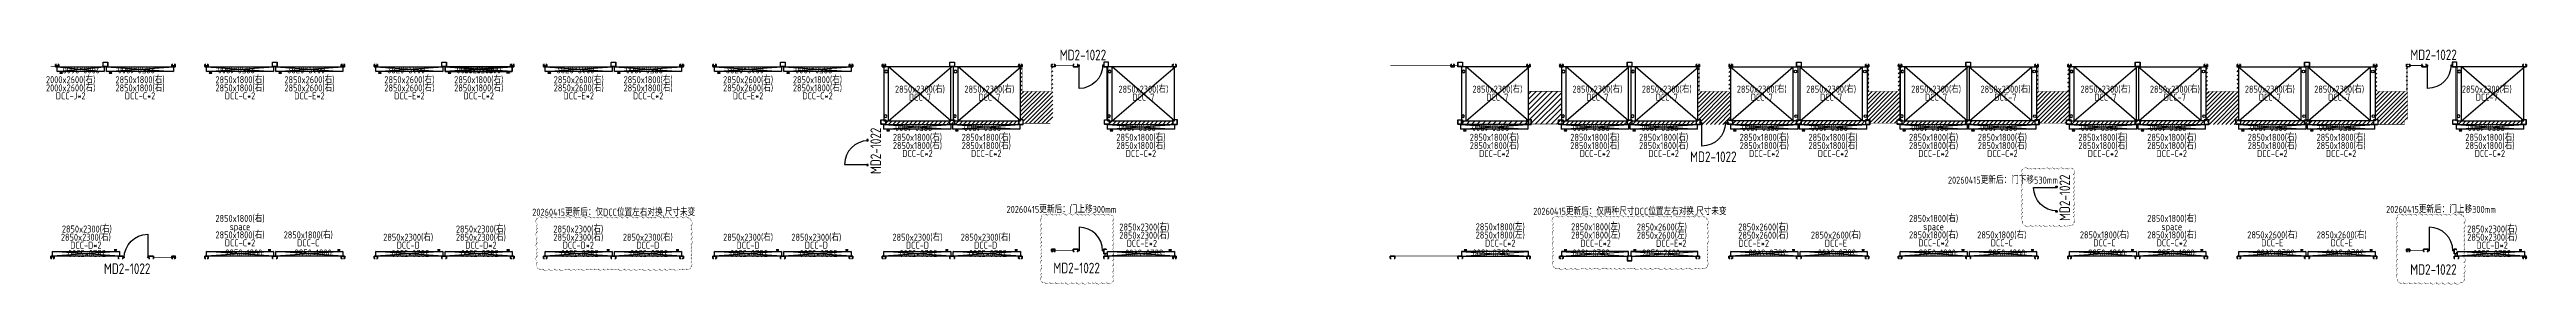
# Model space of a CAD drawing. Header units: millimetres. Extents: x -198529 to 244266, y -64 to 158464.
# Drawn here: x 73227 to 178530, y 41569 to 51556 of the extents above; entities that cross this region are included whole.
import ezdxf
from ezdxf.enums import TextEntityAlignment as Align

# ---------------------------------------------------------------- set-up
doc = ezdxf.new("R2010")
doc.units = ezdxf.units.MM
for name, color, linetype in [('0-DCC', 30, 'Continuous'), ('0-DCC-Divider', 90, 'Continuous'), ('0-DCC-Divider-H', 90, 'Continuous'), ('20260415-修改', 10, 'Continuous'), ('DCC-Size', 4, 'Continuous'), ('K-CEIL-DCC-RACK', 10, 'Continuous'), ('K-KART-TEXT', 4, 'Continuous'), ('K-PART-DOOR', 3, 'Continuous'), ('X-HLP3-CR-F3-LAY-KEQP-02-002_20260401 DCC更新_SPM$0$0-DCC-Divider', 90, 'Continuous')]:
    doc.layers.add(name, color=color, linetype=linetype)
doc.styles.add('EDRI-COM', font='tssdeng.shx', dxfattribs={"width": 0.8, "bigfont": 'hztxt.shx'})
doc.styles.add('X-HL-CR-F1-EQP-02-01$0$EDRI-COM', font='tssdeng.shx', dxfattribs={"width": 0.8, "bigfont": 'hztxt.shx'})
doc.styles.add('X-HLP2-CR-F2-LAY-KEQP-02-002$0$EDRI-COM', font='tssdeng.shx', dxfattribs={"width": 0.8, "bigfont": 'hztxt.shx'})
doc.styles.add('X-HLP2-CR-F2-LAY-KEQP-02-002$0$Standard', font='gbenor.shx', dxfattribs={"bigfont": 'gbcbig.shx'})
doc.styles.add('X-HLP2-CR-F2-LAY-KEQP-02-002$0$X-HL-CR-F1-EQP-02-01$0$EDRI-COM', font='tssdeng.shx', dxfattribs={"width": 0.8, "bigfont": 'hztxt.shx'})
doc.dimstyles.new('IE-Layout', dxfattribs={"dimtxt": 250, "dimasz": 120, "dimexe": 100, "dimexo": 150, "dimgap": 150, "dimtad": 1, "dimtoh": 1, "dimdec": 0, "dimzin": 0, "dimdsep": 46, "dimtxsty": 'Standard', "dimblk": 'ARCHTICK', "dimcen": 20, "dimadec": 0, "dimazin": 0, "dimtfac": 1, "dimtdec": 0, "dimtix": 1, "dimtmove": 2, "dimatfit": 3, "dimfxl": 1, "dimtolj": 1, "dimtzin": 0, "dimarcsym": 1})
pattern_1 = [(45, (0, 0), (-88.38835, 88.38835), [])]
pattern_2 = [(45, (0, 199.68), (-88.38835, 88.38835), [])]

msp = doc.modelspace()

# ---------------------------------------------------------------- texts
at = {"layer": '20260415-修改', "style": 'X-HLP2-CR-F2-LAY-KEQP-02-002$0$X-HL-CR-F1-EQP-02-01$0$EDRI-COM', "width": 0.8}
for s, p in [('20260415更新后：门下移530mm', (156275.6, 45853.9)), ('20260415更新后：仅DCC位置左右对换,尺寸未变', (97212.5, 44489.3)), ('20260415更新后：门上移300mm', (116248.5, 44610)), ('20260415更新后：仅两种尺寸DCC位置左右对换,尺寸未变', (140412.5, 44528.8)), ('20260415更新后：门上移300mm', (174897.9, 44610))]:
    msp.add_text(s, height=300, dxfattribs=at).set_placement(p, align=Align.CENTER)
at = {"layer": 'DCC-Size', "style": 'X-HLP2-CR-F2-LAY-KEQP-02-002$0$X-HL-CR-F1-EQP-02-01$0$EDRI-COM', "width": 0.8}
for s, p in [('2000x2600(右)', (74124.9, 50124.5)), ('2000x2600(右)', (74124.9, 49774.5)), ('DCC-J*2', (74124.9, 49436)), ('2850x1800(右)', (77075.1, 50124.5)), ('2850x1800(右)', (77075.1, 49774.5)), ('DCC-C*2', (77075.1, 49436)), ('2850x1800(右)', (81324.9, 50124.5)), ('2850x1800(右)', (81324.9, 49774.5)), ('DCC-C*2', (81324.9, 49436)), ('2850x2600(右)', (84275.1, 50124.5)), ('2850x2600(右)', (84275.1, 49774.5)), ('DCC-E*2', (84275.1, 49436)), ('2850x2600(右)', (88524.9, 50124.5)), ('2850x2600(右)', (88524.9, 49774.5)), ('DCC-E*2', (88524.9, 49436)), ('2850x1800(右)', (91475.1, 50124.5)), ('2850x1800(右)', (91475.1, 49774.5)), ('DCC-C*2', (91475.1, 49436)), ('2850x2600(右)', (95724.9, 50124.5)), ('2850x2600(右)', (95724.9, 49774.5)), ('DCC-E*2', (95724.9, 49436)), ('2850x1800(右)', (98675.1, 50124.5)), ('2850x1800(右)', (98675.1, 49774.5)), ('DCC-C*2', (98675.1, 49436)), ('2850x2600(右)', (102924.9, 50124.5)), ('2850x2600(右)', (102924.9, 49774.5)), ('DCC-E*2', (102924.9, 49436)), ('2850x1800(右)', (105875.1, 50124.5)), ('2850x1800(右)', (105875.1, 49774.5)), ('DCC-C*2', (105875.1, 49436)), ('2850x2300(右)', (110231.1, 49719.6)), ('DCC-7', (110231.1, 49381.1)), ('2850x2300(右)', (113181.2, 49719.6)), ('DCC-7', (113181.2, 49381.1)), ('2850x2300(右)', (119731.2, 49719.3)), ('DCC-7', (119731.2, 49380.8)), ('2850x2300(右)', (134781.2, 49719.6)), ('DCC-7', (134781.2, 49381.1)), ('2850x2300(右)', (139031.1, 49719.6)), ('DCC-7', (139031.1, 49381.1)), ('2850x2300(右)', (141981.2, 49719.6)), ('DCC-7', (141981.2, 49381.1)), ('2850x2300(右)', (146018.8, 49719.3)), ('DCC-7', (146018.8, 49380.8)), ('2850x2300(右)', (148968.9, 49719.3)), ('DCC-7', (148968.9, 49380.8)), ('2850x2300(右)', (153431.1, 49719.6)), ('DCC-7', (153431.1, 49381.1)), ('2850x2300(右)', (156381.2, 49719.6)), ('DCC-7', (156381.2, 49381.1)), ('2850x2300(右)', (160631.1, 49719.6)), ('DCC-7', (160631.1, 49381.1)), ('2850x2300(右)', (163581.2, 49719.6)), ('DCC-7', (163581.2, 49381.1)), ('2850x2300(右)', (167618.8, 49719.6)), ('DCC-7', (167618.8, 49381.1)), ('2850x2300(右)', (170568.9, 49719.6)), ('DCC-7', (170568.9, 49381.1)), ('2850x2300(右)', (176843.8, 49719.3)), ('DCC-7', (176843.8, 49380.8)), ('2850x1800(右)', (110124.9, 47674.1)), ('2850x1800(右)', (110124.9, 47324.1)), ('2850x1800(右)', (113049.9, 47674.1)), ('2850x1800(右)', (113049.9, 47324.1)), ('2850x1800(右)', (119625.2, 47674.1)), ('2850x1800(右)', (119625.2, 47324.1)), ('2850x1800(右)', (134649.9, 47674.1)), ('2850x1800(右)', (134649.9, 47324.1)), ('2850x1800(右)', (138924.9, 47674.1)), ('2850x1800(右)', (138924.9, 47324.1)), ('2850x1800(右)', (141849.9, 47674.1)), ('2850x1800(右)', (141849.9, 47324.1)), ('2850x1800(右)', (146124.9, 47674.1)), ('2850x1800(右)', (146124.9, 47324.1)), ('2850x1800(右)', (149049.9, 47674.1)), ('2850x1800(右)', (149049.9, 47324.1)), ('2850x1800(右)', (153324.9, 47674.1)), ('2850x1800(右)', (153324.9, 47324.1)), ('2850x1800(右)', (156249.9, 47674.1)), ('2850x1800(右)', (156249.9, 47324.1)), ('2850x1800(右)', (160524.9, 47673.8)), ('2850x1800(右)', (160524.9, 47323.8)), ('2850x1800(右)', (163449.9, 47673.8)), ('2850x1800(右)', (163449.9, 47323.8)), ('2850x1800(右)', (167724.9, 47674.1)), ('2850x1800(右)', (167724.9, 47324.1)), ('2850x1800(右)', (170649.9, 47674.1)), ('2850x1800(右)', (170649.9, 47324.1)), ('2850x1800(右)', (176975.1, 47674.1)), ('2850x1800(右)', (176975.1, 47324.1)), ('DCC-C*2', (110124.9, 46985.7)), ('DCC-C*2', (113049.9, 46985.7)), ('DCC-C*2', (119625.2, 46985.7)), ('DCC-C*2', (134649.9, 46985.7)), ('DCC-C*2', (138924.9, 46985.7)), ('DCC-C*2', (141849.9, 46985.7)), ('DCC-C*2', (146124.9, 46985.7)), ('DCC-C*2', (149049.9, 46985.7)), ('DCC-C*2', (153324.9, 46985.7)), ('DCC-C*2', (156249.9, 46985.7)), ('DCC-C*2', (160524.9, 46985.4)), ('DCC-C*2', (163449.9, 46985.4)), ('DCC-C*2', (167724.9, 46985.7)), ('DCC-C*2', (170649.9, 46985.7)), ('DCC-C*2', (176975.1, 46985.7)), ('2850x1800(右)', (81324.8, 44225.9)), ('2850x1800(右)', (153324.8, 44225.9)), ('2850x1800(右)', (163454.5, 44225.9)), ('2850x2300(右)', (74770.3, 43425.9)), ('2850x2300(右)', (74813, 43775.9)), ('DCC-D*2', (74770.3, 43087.4)), ('2850x1800(右)', (81324.8, 43525.9)), ('DCC-C*2', (81324.8, 43187.4)), ('2850x1800(右)', (84224.9, 43525.9)), ('DCC-C', (84224.9, 43187.4)), ('2850x2300(右)', (88474.9, 43425.9)), ('DCC-D', (88474.9, 43087.4)), ('2850x2300(右)', (91564.7, 43775.5)), ('2850x2300(右)', (91564.7, 43425.5)), ('DCC-D*2', (91564.7, 43087.1)), ('2850x2300(右)', (95706.3, 43775.5)), ('2850x2300(右)', (95706.3, 43425.5)), ('DCC-D*2', (95706.3, 43087.1)), ('2850x2300(右)', (98661, 43425.9)), ('DCC-D', (98661, 43087.4)), ('2850x2300(右)', (102924.9, 43425.9)), ('DCC-D', (102924.9, 43087.4)), ('2850x2300(右)', (105825.1, 43425.9)), ('DCC-D', (105825.1, 43087.4)), ('2850x2300(右)', (110124.9, 43425.9)), ('DCC-D', (110124.9, 43087.4)), ('2850x2300(右)', (113025.1, 43425.9)), ('DCC-D', (113025.1, 43087.4)), ('2850x2300(右)', (119770, 43860.8)), ('2850x2300(右)', (119770, 43510.8)), ('DCC-E*2', (119665.1, 43167.1)), ('2850x1800(左)', (134900.5, 43870)), ('2850x1800(左)', (134900.5, 43520)), ('DCC-C*2', (134900.5, 43171)), ('2850x1800(左)', (138957.8, 43870)), ('2850x1800(左)', (138957.8, 43520)), ('DCC-C*2', (138957.8, 43171)), ('2850x2600(左)', (141771.7, 43862.2)), ('2850x2600(左)', (141771.7, 43512.2)), ('DCC-E*2', (142173.4, 43168.6)), ('DCC-E*2', (145682.2, 43168.6)), ('2850x2600(右)', (146083.9, 43862.2)), ('2850x2600(右)', (146083.9, 43512.2)), ('2850x2600(右)', (149171.5, 43520)), ('DCC-E', (149171.5, 43171)), ('2850x1800(右)', (153324.8, 43525.9)), ('DCC-C*2', (153324.8, 43187.4)), ('2850x1800(右)', (156224.9, 43525.9)), ('DCC-C', (156224.9, 43187.4)), ('2850x1800(右)', (160588.6, 43525.9)), ('DCC-C', (160588.6, 43187.4)), ('2850x1800(右)', (163454.5, 43525.9)), ('DCC-C*2', (163454.5, 43187.4)), ('2850x2600(右)', (167725.1, 43525.9)), ('DCC-E', (167725.1, 43187.4)), ('2850x2600(右)', (170675.1, 43525.9)), ('DCC-E', (170675.1, 43187.4)), ('2850x2300(右)', (177072.6, 43775.7)), ('2850x2300(右)', (177072.6, 43425.7)), ('DCC-D*2', (177072.6, 43087.2))]:
    msp.add_text(s, height=300, dxfattribs=at).set_placement(p, align=Align.CENTER)
at = {"layer": 'DCC-Size', "color": 6, "style": 'X-HLP2-CR-F2-LAY-KEQP-02-002$0$X-HL-CR-F1-EQP-02-01$0$EDRI-COM', "width": 0.8}
for p in [(81324.8, 43875.9), (153324.8, 43875.9), (163454.5, 43875.9)]:
    msp.add_text('space', height=300, dxfattribs=at).set_placement(p, align=Align.CENTER)
at = {"layer": 'K-KART-TEXT', "width": 0.8}
for style, p in [('EDRI-COM', (116174, 51098.6)), ('EDRI-COM', (173593.4, 51106)), ('EDRI-COM', (142974.3, 46772)), ('EDRI-COM', (75539.8, 42014.4)), ('X-HLP2-CR-F2-LAY-KEQP-02-002$0$EDRI-COM', (115904.6, 42044.9)), ('EDRI-COM', (173588.1, 41979.2))]:
    msp.add_text('MD2-1022', height=450, dxfattribs=dict(at, style=style)).set_placement(p)
at = {"layer": 'K-KART-TEXT', "style": 'EDRI-COM', "width": 0.8}
for p in [(108576, 46262.7), (159126.6, 44267.8)]:
    msp.add_text('MD2-1022', height=450, rotation=90, dxfattribs=at).set_placement(p)

# ---------------------------------------------------------------- blocks, each defined once
blk = doc.blocks.new('MD2-1022')
blk.add_line((9, 994), (9, -6))
for points in [[(-41, -6), (9, -6), (9, 44), (-41, 44)], [(1009, -6), (1059, -6), (1059, 44), (1009, 44)]]:
    blk.add_lwpolyline(points, close=True)
blk.add_arc((9, -6), 1000, 0, 90)
blk = doc.blocks.new('DCC-Rack-200')
at = {"layer": 'K-CEIL-DCC-RACK'}
blk.add_lwpolyline([(-64, 65), (-61, 65), (-61, 92, -0.4142136), (-56, 97), (28, 97, -0.4142136), (33, 92), (33, -92, -0.4142136), (28, -97), (-56, -97, -0.4142136), (-61, -92), (-61, -65), (-64, -65), (-64, -92, 0.4142136), (-56, -100), (28, -100, 0.4142136), (36, -92), (36, 92, 0.4142136), (28, 100), (-56, 100, 0.4142136), (-64, 92)], format="xyb", close=True, dxfattribs=at)
blk = doc.blocks.new('X-HLP2-CR-F2-LAY-KEQP-02-002$0$DCC-28.523')
for p, q in [((-1725, 2), (1125, 200)), ((-1725, 200), (1125, 2))]:
    blk.add_line(p, q)
for points in [[(1125, 0), (1125, 200), (-1725, 200), (-1725, 0)], [(-1607, 270), (-1493, 270), (-1493, 260), (-1607, 260)], [(-1575, 200), (-1575, 260), (-1525, 260), (-1525, 200)]]:
    blk.add_lwpolyline(points, close=True)
at = {"insert": (-1145, 263), "char_height": 300, "width": 1581.87, "attachment_point": 1, "style": 'X-HLP2-CR-F2-LAY-KEQP-02-002$0$Standard'}
blk.add_mtext('2850*2300', dxfattribs=at)
blk = doc.blocks.new('DCC-2923-H')
at = {"layer": '0-DCC'}
for p, q in [((2975, -200), (300, 2100)), ((325, -200), (2975, 2100)), ((2975, -200), (2975, 2100))]:
    blk.add_line(p, q, dxfattribs=at)
blk.add_lwpolyline([(3175, -200), (325, -200), (325, 2100), (3175, 2100)], close=True, dxfattribs=at)
for centre in [(3080, 1900), (3105, 0)]:
    blk.add_circle(centre, 57, dxfattribs=at)
blk = doc.blocks.new('X-HLP2-CR-F2-LAY-KEQP-02-002$0$DCC-28.5x26')
for p, q in [((32450, 104398), (35300, 104596)), ((32450, 104596), (35300, 104398))]:
    blk.add_line(p, q)
for points in [[(35300, 104396), (35300, 104596), (32450, 104596), (32450, 104396)], [(32568, 104666), (32682, 104666), (32682, 104656), (32568, 104656)], [(32600, 104596), (32600, 104656), (32650, 104656), (32650, 104596)]]:
    blk.add_lwpolyline(points, close=True)
at = {"style": 'X-HLP2-CR-F2-LAY-KEQP-02-002$0$X-HL-CR-F1-EQP-02-01$0$EDRI-COM', "width": 0.8}
blk.add_text('2850*2600', height=300, dxfattribs=at).set_placement((32931, 104378))
blk = doc.blocks.new('X-HLP2-CR-F2-LAY-KEQP-02-002$0$DCC-28.5x18')
for p, q in [((32350, 104398), (29500, 104596)), ((32350, 104596), (29500, 104398))]:
    blk.add_line(p, q)
for points in [[(29500, 104396), (29500, 104596), (32350, 104596), (32350, 104396)], [(32232, 104666), (32118, 104666), (32118, 104656), (32232, 104656)], [(32200, 104596), (32200, 104656), (32150, 104656), (32150, 104596)]]:
    blk.add_lwpolyline(points, close=True)
at = {"style": 'X-HLP2-CR-F2-LAY-KEQP-02-002$0$X-HL-CR-F1-EQP-02-01$0$EDRI-COM', "width": 0.8}
blk.add_text('2850*1800', height=300, dxfattribs=at).set_placement((30299, 104378))
blk = doc.blocks.new('_Oblique')
at = {"color": 0, "linetype": 'ByBlock', "lineweight": -2}
blk.add_line((-0.5, -0.5), (0.5, 0.5), dxfattribs=at)
blk = doc.blocks.new('*D46')
at = {"layer": 'Defpoints', "color": 0, "transparency": 16777216}
for p in [(-75, 0), (75, 0), (75, 0)]:
    blk.add_point(p, dxfattribs=at)
at = {"layer": 'K-CEIL-DCC-RACK', "color": 0, "lineweight": -2, "transparency": 16777216}
for p, q in [((-75, 0), (-75, 10)), ((75, 0), (75, 10))]:
    blk.add_line(p, q, dxfattribs=at)
at = {"layer": 'K-CEIL-DCC-RACK', "color": 0, "lineweight": -3, "transparency": 16777216}
blk.add_line((-75, 0), (75, 0), dxfattribs=at)
at = {"layer": 'K-CEIL-DCC-RACK', "color": 0, "lineweight": -3, "transparency": 16777216, "xscale": 10, "yscale": 10, "zscale": 10, "rotation": 180}
blk.add_blockref('_Oblique', (-75, 0), dxfattribs=at)
at = {"layer": 'K-CEIL-DCC-RACK', "color": 0, "lineweight": -3, "transparency": 16777216, "xscale": 10, "yscale": 10, "zscale": 10}
blk.add_blockref('_Oblique', (75, 0), dxfattribs=at)
at = {"layer": 'K-CEIL-DCC-RACK', "color": 0, "transparency": 16777216, "insert": (0, 25), "char_height": 30, "attachment_point": 5}
blk.add_mtext('\\A1;150', dxfattribs=at)
blk = doc.blocks.new('DCC-Rack-200x200')
at = {"layer": 'K-CEIL-DCC-RACK'}
for p, q in [((22494, 115856), (22494, 115678)), ((22500, 115856), (22500, 115678)), ((22683, 115867), (22505, 115867)), ((22683, 115861), (22505, 115861)), ((22688, 115678), (22688, 115856)), ((22694, 115678), (22694, 115856)), ((22505, 115673), (22683, 115673)), ((22505, 115667), (22683, 115667))]:
    blk.add_line(p, q, dxfattribs=at)
for centre, radius, start, end in [((22505, 115856), 11, 90, 180), ((22505, 115856), 5, 90, 180), ((22683, 115856), 11, 0, 90), ((22683, 115856), 5, 0, 90), ((22505, 115678), 11, 180, 270), ((22505, 115678), 5, 180, 270), ((22683, 115678), 11, 270, 0), ((22683, 115678), 5, 270, 0)]:
    blk.add_arc(centre, radius, start, end, dxfattribs=at)
blk = doc.blocks.new('DCC-28.5x26')
for p, q in [((32450, 104398), (35300, 104596)), ((32450, 104596), (35300, 104398))]:
    blk.add_line(p, q)
for points in [[(35300, 104396), (35300, 104596), (32450, 104596), (32450, 104396)], [(32568, 104666), (32682, 104666), (32682, 104656), (32568, 104656)], [(32600, 104596), (32600, 104656), (32650, 104656), (32650, 104596)]]:
    blk.add_lwpolyline(points, close=True)
at = {"style": 'X-HL-CR-F1-EQP-02-01$0$EDRI-COM', "width": 0.8}
blk.add_text('2850*2600', height=300, dxfattribs=at).set_placement((32931, 104378))
blk = doc.blocks.new('DCC-2026')
for p, q in [((31500, 104398), (29500, 104596)), ((31500, 104596), (29500, 104398))]:
    blk.add_line(p, q)
for points in [[(29500, 104396), (29500, 104596), (31500, 104596), (31500, 104396)], [(31382, 104666), (31268, 104666), (31268, 104656), (31382, 104656)], [(31350, 104596), (31350, 104656), (31300, 104656), (31300, 104596)]]:
    blk.add_lwpolyline(points, close=True)
at = {"style": 'X-HLP2-CR-F2-LAY-KEQP-02-002$0$X-HL-CR-F1-EQP-02-01$0$EDRI-COM', "width": 0.8}
blk.add_text('2000*2600', height=300, dxfattribs=at).set_placement((29686, 104378))
blk = doc.blocks.new('DCC-Rack-150')
at = {"layer": 'K-CEIL-DCC-RACK'}
blk.add_lwpolyline([(25, 50), (25, 47), (67, 47, -0.41421356), (72, 42), (72, -42, -0.41421356), (67, -47), (-67, -47, -0.41421356), (-72, -42), (-72, 42, -0.41421356), (-67, 47), (-25, 47), (-25, 50), (-67, 50, 0.41421356), (-75, 42), (-75, -42, 0.41421356), (-67, -50), (67, -50, 0.41421356), (75, -42), (75, 42, 0.41421356), (67, 50)], format="xyb", close=True, dxfattribs=at)
dim = blk.add_linear_dim(base=(75, 0), p1=(-75, 0), p2=(75, 0), dimstyle='IE-Layout', override={"dimtxt": 30, "dimasz": 10, "dimexe": 10, "dimexo": 10, "dimgap": 10, "dimblk1": 'Oblique', "dimblk2": 'Oblique', "dimsah": 1, "dimfxl": 0.82021, "dimfxlon": 1, "dimlwd": 65533}, dxfattribs=at)
dim.commit()
dim.dimension.update_dxf_attribs({"geometry": '*D46', "text_midpoint": (0, 25)})

# ---------------------------------------------------------------- hatches: boundary and pattern name
at = {"layer": '0-DCC-Divider-H'}
h = msp.add_hatch(dxfattribs=at)
h.set_pattern_fill('ANSI31', color=90, scale=1000)
h.set_pattern_definition(pattern_1)
h.paths.add_polyline_path([(114625, 48424.7), (114625, 48574.7), (114525, 48574.7), (114525, 50824.7), (114575, 50824.7), (114575, 49775), (115825, 49775), (115825, 50827.9), (115875, 50827.9), (115875, 48574.7), (115774.9, 48574.7), (115774.9, 48424.7)])
h = msp.add_hatch(dxfattribs=at)
h.set_pattern_fill('ANSI31', color=90, scale=1000)
h.set_pattern_definition(pattern_1)
h.paths.add_polyline_path([(143375, 48374.7), (143375, 48524.7), (143325, 48524.7), (143325, 50824.7), (143375, 50824.7), (143375, 49775), (144625, 49775), (144625, 50827.9), (144675, 50827.9), (144675, 48527.9), (144625, 48527.9), (144625, 48374.7)])
h = msp.add_hatch(dxfattribs=at)
h.set_pattern_fill('ANSI31', color=90, scale=1000)
h.set_pattern_definition(pattern_1)
h.paths.add_polyline_path([(150575, 48424.7), (150575, 48524.7), (150525, 48524.7), (150525, 50824.7), (150575, 50824.7), (150575, 49775), (151825, 49775), (151825, 50827.9), (151875, 50827.9), (151875, 48527.9), (151825, 48527.9), (151825, 48424.7)])
h = msp.add_hatch(dxfattribs=at)
h.set_pattern_fill('ANSI31', color=90, scale=1000)
h.set_pattern_definition(pattern_1)
h.paths.add_polyline_path([(157775, 48425), (157775, 48525), (157725, 48525), (157725, 50825), (157775, 50825), (157775, 49775.3), (159025, 49775.3), (159025, 50828.2), (159075, 50828.2), (159075, 48528.2), (159025, 48528.2), (159025, 48425)])
h = msp.add_hatch(dxfattribs=at)
h.set_pattern_fill('ANSI31', color=90, scale=1000)
h.set_pattern_definition(pattern_1)
h.paths.add_polyline_path([(164975, 48374.4), (164975, 48525), (164925, 48525), (164925, 50825), (164975, 50825), (164975, 49775.3), (166225, 49775.3), (166225, 50828.2), (166275, 50828.2), (166275, 48528.2), (166225, 48528.2), (166225, 48374.4)])
h = msp.add_hatch(dxfattribs=at)
h.set_pattern_fill('ANSI31', color=90, scale=1000)
h.set_pattern_definition(pattern_1)
edge = h.paths.add_edge_path()
edge.add_line((172225, 48375), (172225, 48574.7))
edge.add_line((172225, 48574.7), (172125, 48574.7))
edge.add_line((172125, 48574.7), (172125, 50825))
edge.add_line((172125, 50825), (172175, 50825))
edge.add_line((172175, 50825), (172175, 49775.3))
edge.add_line((172175, 49775.3), (173425, 49775.3))
edge.add_line((173425, 49775.3), (173425, 50828.2))
edge.add_line((173425, 50828.2), (173475, 50828.2))
edge.add_line((173475, 50828.2), (173475, 48574.7))
edge.add_line((173475, 48574.7), (173349.9, 48574.7))
edge.add_line((173349.9, 48574.7), (173349.9, 48375))
edge.add_line((173349.9, 48375), (172175, 48375))
h = msp.add_hatch(dxfattribs=at)
h.set_pattern_fill('ANSI31', color=90, scale=50)
h.paths.add_polyline_path([(136100, 49775), (137499.9, 49775), (137499.9, 48385.7), (136100, 48385.7)])
h = msp.add_hatch(dxfattribs=at)
h.set_pattern_fill('ANSI31', color=90, scale=1000)
h.set_pattern_definition([(45, (-28800, 299.37), (-88.38835, 88.38835), [])])
h.paths.add_polyline_path([(108775, 48374.7), (108775, 48525.3), (114425, 48525.3), (114425, 48374.7)])
h = msp.add_hatch(dxfattribs=at)
h.set_pattern_fill('ANSI31', color=90, scale=1000)
h.set_pattern_definition([(45, (-1e-07, 300), (-88.38835, 88.38835), [])])
h.paths.add_polyline_path([(118275.1, 48376.4), (118275.1, 48524.7), (120975.1, 48524.7), (120975.1, 48376.4)])
h = msp.add_hatch(dxfattribs=at)
h.set_pattern_fill('ANSI31', color=90, scale=50)
h.paths.add_polyline_path([(133250, 48525), (136100, 48525), (136100, 48372.9), (133250, 48372.9)])
h = msp.add_hatch(dxfattribs=at)
h.set_pattern_fill('ANSI31', color=90, scale=1000)
h.set_pattern_definition([(45, (0, 299.37), (-88.38835, 88.38835), [])])
h.paths.add_polyline_path([(137575, 48374.7), (137575, 48525.3), (143225, 48525.3), (143225, 48374.7)])
h = msp.add_hatch(dxfattribs=at)
h.set_pattern_fill('ANSI31', color=90, scale=1000)
h.set_pattern_definition([(45, (0, 299.68), (-88.38835, 88.38835), [])])
h.paths.add_polyline_path([(144775, 48376.1), (144775, 48524.7), (150425, 48524.7), (150425, 48376.1)])
h = msp.add_hatch(dxfattribs=at)
h.set_pattern_fill('ANSI31', color=90, scale=1000)
h.set_pattern_definition([(45, (-7200, 199.68), (-88.38835, 88.38835), [])])
h.paths.add_polyline_path([(151975, 48374.4), (151975, 48525), (157625, 48525.3), (157625, 48374.7)])
h = msp.add_hatch(dxfattribs=at)
h.set_pattern_fill('ANSI31', color=90, scale=1000)
h.set_pattern_definition(pattern_2)
h.paths.add_polyline_path([(159175, 48374.4), (159175, 48525), (164825, 48525.3), (164825, 48374.7)])
h = msp.add_hatch(dxfattribs=at)
h.set_pattern_fill('ANSI31', color=90, scale=1000)
h.set_pattern_definition(pattern_2)
h.paths.add_polyline_path([(166375, 48374.7), (166375, 48523.8), (172025, 48523.8), (172025, 48374.7)])
h = msp.add_hatch(dxfattribs=at)
h.set_pattern_fill('ANSI31', color=90, scale=1000)
h.set_pattern_definition([(45, (-75.11, 300), (-88.38835, 88.38835), [])])
h.paths.add_polyline_path([(178325, 48374.7), (178325, 48524.7), (175599.9, 48524.7), (175599.9, 48374.7)])

# ---------------------------------------------------------------- linework, layer by layer
at = {"layer": '0-DCC-Divider', "const_width": 30}
for points in [[(73275, 50825), (78500, 50825)], [(79900, 50825), (85700, 50825)], [(87100, 50825), (92900, 50825)], [(94300, 50825), (100100, 50825)], [(101500, 50825), (107300, 50825)], [(108699.9, 50825), (108699.9, 48574.7)], [(108700, 50824.7), (114500, 50824.7)], [(116749.9, 50875), (115975, 50875)], [(118175, 50827.9), (118175, 48574.7)], [(121050, 50824.7), (118200, 50824.7)], [(130225, 50875), (133100, 50875)], [(137499.9, 50825), (137499.9, 48574.7)], [(137500, 50824.7), (143300, 50824.7)], [(144700, 50824.4), (150500, 50824.4)], [(151900, 50824.7), (157700, 50824.7)], [(159100, 50824.7), (164900, 50824.7)], [(166300, 50824.7), (172100, 50824.7)], [(173575, 50877.7), (174149.9, 50878.2)], [(175499.9, 48525), (175499.9, 50825)], [(178374.9, 50824.7), (175524.9, 50824.7)], [(114625, 48424.7), (115774.9, 48424.7)], [(172175, 48375), (173349.9, 48375)], [(76250, 42775), (73350, 42775)], [(78425, 42725.3), (77650, 42725.3)], [(79900, 42775), (85700, 42775)], [(87100, 42775), (92900, 42775)], [(94300, 42775), (100100, 42775)], [(101500, 42775), (107300, 42775)], [(108700, 42775), (114500, 42775)], [(116745.8, 43025), (115975, 43025)], [(121125, 42773), (118200, 42775)], [(130225, 42775.3), (136100, 42775.3)], [(143300, 42775), (137500.2, 42775)], [(144700, 42776.7), (150500, 42776.7)], [(151900, 42775), (157700, 42775)], [(159100, 42775), (164900, 42775)], [(166300, 42776.7), (172100, 42776.7)], [(174150, 43025), (173575, 43025)], [(178450, 42776.7), (175600, 42776.7)]]:
    msp.add_lwpolyline(points, dxfattribs=at)
for points in [[(133250, 50825), (136100, 50825), (136100, 48525), (133250, 48525)], [(136100, 49775), (137499.9, 49775), (137499.9, 48385.7), (136100, 48385.7)]]:
    msp.add_lwpolyline(points, close=True, dxfattribs=at)
at = {"layer": '0-DCC-Divider-H', "const_width": 10}
for points in [[(114625, 48424.7), (114625, 48574.7), (114525, 48574.7), (114525, 50824.7), (114575, 50824.7), (114575, 49775), (115825, 49775), (115825, 50827.9), (115875, 50827.9), (115875, 48574.7), (115774.9, 48574.7), (115774.9, 48424.7), (114625, 48424.7)], [(143375, 48374.7), (143375, 48524.7), (143325, 48524.7), (143325, 50824.7), (143375, 50824.7), (143375, 49775), (144625, 49775), (144625, 50827.9), (144675, 50827.9), (144675, 48527.9), (144625, 48527.9), (144625, 48374.7), (143375, 48374.7)], [(150575, 48424.7), (150575, 48524.7), (150525, 48524.7), (150525, 50824.7), (150575, 50824.7), (150575, 49775), (151825, 49775), (151825, 50827.9), (151875, 50827.9), (151875, 48527.9), (151825, 48527.9), (151825, 48424.7), (150575, 48424.7)], [(157775, 48425), (157775, 48525), (157725, 48525), (157725, 50825), (157775, 50825), (157775, 49775.3), (159025, 49775.3), (159025, 50828.2), (159075, 50828.2), (159075, 48528.2), (159025, 48528.2), (159025, 48425), (157775, 48425)], [(164975, 48374.4), (164975, 48525), (164925, 48525), (164925, 50825), (164975, 50825), (164975, 49775.3), (166225, 49775.3), (166225, 50828.2), (166275, 50828.2), (166275, 48528.2), (166225, 48528.2), (166225, 48374.4), (164975, 48374.4)], [(172225, 48375), (172225, 48574.7), (172125, 48574.7), (172125, 50825), (172175, 50825), (172175, 49775.3), (173425, 49775.3), (173425, 50828.2), (173475, 50828.2), (173475, 48574.7), (173349.9, 48574.7), (173349.9, 48375), (172175, 48375)]]:
    msp.add_lwpolyline(points, dxfattribs=at)
for points in [[(108775, 48374.7), (108775, 48525.3), (114425, 48525.3), (114425, 48374.7)], [(118275.1, 48376.4), (118275.1, 48524.7), (120975.1, 48524.7), (120975.1, 48376.4)], [(137575, 48374.7), (137575, 48525.3), (143225, 48525.3), (143225, 48374.7)], [(144775, 48376.1), (144775, 48524.7), (150425, 48524.7), (150425, 48376.1)], [(151975, 48374.4), (151975, 48525), (157625, 48525.3), (157625, 48374.7)], [(159175, 48374.4), (159175, 48525), (164825, 48525.3), (164825, 48374.7)], [(166375, 48374.7), (166375, 48523.8), (172025, 48523.8), (172025, 48374.7)], [(178325, 48374.7), (178325, 48524.7), (175599.9, 48524.7), (175599.9, 48374.7)]]:
    msp.add_lwpolyline(points, close=True, dxfattribs=at)
at = {"layer": '0-DCC-Divider-H', "color": 90}
msp.add_lwpolyline([(133250, 48525), (136100, 48525), (136100, 48372.9), (133250, 48372.9)], close=True, dxfattribs=at)
at = {"layer": '20260415-修改'}
for points in [[(157113.7, 46466, 0, 26.7, -0.52056705), (157353.2, 46466, 0, 26.7, -0.52056705), (157487.2, 46466, 0, 26.7, -0.52056705), (157676.6, 46466, 0, 26.7, -0.52056705), (157860.6, 46466, 0, 26.7, -0.52056705), (158046.5, 46466, 0, 26.7, -0.52056705), (158265.1, 46466, 0, 26.7, -0.52056705), (158484, 46466, 0, 26.7, -0.52056705), (158633.1, 46466, 0, 26.7, -0.52056705), (158853.3, 46466, 0, 26.7, -0.52056705), (159043.6, 46466, 0, 26.7, -0.52056705), (159261.5, 46462.4, 0, 26.7, -0.52056705), (159261.5, 46233.4, 0, 26.7, -0.52056705), (159261.5, 46039.3, 0, 26.7, -0.52056705), (159261.5, 45843.2, 0, 26.7, -0.52056705), (159261.5, 45658.8, 0, 26.7, -0.52056705), (159261.5, 45481.1, 0, 26.7, -0.52056705), (159261.5, 45313.1, 0, 26.7, -0.52056705), (159261.5, 45160.1, 0, 26.7, -0.52056705), (159261.5, 44898.7, 0, 26.7, -0.52056705), (159261.5, 44746, 0, 26.7, -0.52056705), (159261.5, 44602.5, 0, 26.7, -0.52056705), (159261.5, 44434, 0, 26.7, -0.52056705), (159261.5, 44173.7, 0, 26.7, -0.52056705), (159203.8, 44091.6, 0, 26.7, -0.52056705), (159066.3, 44091.6, 0, 26.7, -0.52056705), (158865.9, 44091.6, 0, 26.7, -0.52056705), (158651.4, 44091.6, 0, 26.7, -0.52056705), (158399.6, 44091.6, 0, 26.7, -0.52056705), (158228.1, 44091.6, 0, 26.7, -0.52056705), (157987.6, 44091.6, 0, 26.7, -0.52056705), (157806.6, 44091.6, 0, 26.7, -0.52056705), (157653.1, 44091.6, 0, 26.7, -0.52056705), (157442.4, 44091.6, 0, 26.7, -0.52056705), (157197, 44091.6, 0, 26.7, -0.52056705), (157113.7, 44273.6, 0, 26.7, -0.52056705), (157113.7, 44476.2, 0, 26.7, -0.52056705), (157113.7, 44636.1, 0, 26.7, -0.52056705), (157113.7, 44803.4, 0, 26.7, -0.52056705), (157113.7, 45016, 0, 26.7, -0.52056705), (157113.7, 45175.2, 0, 26.7, -0.52056705), (157113.7, 45393.4, 0, 26.7, -0.52056705), (157113.7, 45631.9, 0, 26.7, -0.52056705), (157113.7, 45867.9, 0, 26.7, -0.52056705), (157113.7, 46052.7, 0, 26.7, -0.52056705), (157113.7, 46283.8, 0, 26.7, -0.52056705)], [(93971.8, 44386.8, 0, 26.7, -0.52056705), (94175.8, 44386.8, 0, 26.7, -0.52056705), (94382.2, 44386.8, 0, 26.7, -0.52056705), (94612, 44386.8, 0, 26.7, -0.52056705), (94770.1, 44386.8, 0, 26.7, -0.52056705), (94945.2, 44386.8, 0, 26.7, -0.52056705), (95137.5, 44386.8, 0, 26.7, -0.52056705), (95383.2, 44386.8, 0, 26.7, -0.52056705), (95625.5, 44386.8, 0, 26.7, -0.52056705), (95791.8, 44386.8, 0, 26.7, -0.52056705), (96026.3, 44386.8, 0, 26.7, -0.52056705), (96255.9, 44386.8, 0, 26.7, -0.52056705), (96406, 44386.8, 0, 26.7, -0.52056705), (96564.2, 44386.8, 0, 26.7, -0.52056705), (96728.8, 44386.8, 0, 26.7, -0.52056705), (96964.5, 44386.8, 0, 26.7, -0.52056705), (97168.9, 44386.8, 0, 26.7, -0.52056705), (97361.1, 44386.8, 0, 26.7, -0.52056705), (97587.8, 44386.8, 0, 26.7, -0.52056705), (97811.6, 44386.8, 0, 26.7, -0.52056705), (98061.4, 44386.8, 0, 26.7, -0.52056705), (98224.3, 44386.8, 0, 26.7, -0.52056705), (98478, 44386.8, 0, 26.7, -0.52056705), (98691.1, 44386.8, 0, 26.7, -0.52056705), (98832.1, 44386.8, 0, 26.7, -0.52056705), (99000.3, 44386.8, 0, 26.7, -0.52056705), (99231.9, 44386.8, 0, 26.7, -0.52056705), (99371.5, 44386.8, 0, 26.7, -0.52056705), (99559.7, 44386.8, 0, 26.7, -0.52056705), (99750.5, 44386.8, 0, 26.7, -0.52056705), (99956.4, 44386.8, 0, 26.7, -0.52056705), (100176.7, 44386.8, 0, 26.7, -0.52056705), (100389.8, 44386.8, 0, 26.7, -0.52056705), (100492.2, 44275.5, 0, 26.7, -0.52056705), (100492.2, 44058.3, 0, 26.7, -0.52056705), (100492.2, 43894.8, 0, 26.7, -0.52056705), (100492.2, 43692.7, 0, 26.7, -0.52056705), (100492.2, 43483.7, 0, 26.7, -0.52056705), (100492.2, 43263.9, 0, 26.7, -0.52056705), (100492.2, 43102.9, 0, 26.7, -0.52056705), (100492.2, 42955.8, 0, 26.7, -0.52056705), (100492.2, 42787.5, 0, 26.7, -0.52056705), (100492.2, 42647.8, 0, 26.7, -0.52056705), (100492.2, 42514.3, 0, 26.7, -0.52056705), (100492.2, 42323.6, 0, 26.7, -0.52056705), (100438.5, 42229.6, 0, 26.7, -0.52056705), (100282.6, 42229.6, 0, 26.7, -0.52056705), (100114.8, 42229.6, 0, 26.7, -0.52056705), (99981.2, 42229.6, 0, 26.7, -0.52056705), (99750.9, 42229.6, 0, 26.7, -0.52056705), (99587.9, 42229.6, 0, 26.7, -0.52056705), (99373.4, 42229.6, 0, 26.7, -0.52056705), (99150.9, 42229.6, 0, 26.7, -0.52056705), (98905.5, 42229.6, 0, 26.7, -0.52056705), (98673.4, 42229.6, 0, 26.7, -0.52056705), (98420.8, 42229.6, 0, 26.7, -0.52056705), (98279.3, 42229.6, 0, 26.7, -0.52056705), (98067.8, 42229.6, 0, 26.7, -0.52056705), (97839.7, 42229.6, 0, 26.7, -0.52056705), (97649.3, 42229.6, 0, 26.7, -0.52056705), (97390.6, 42229.6, 0, 26.7, -0.52056705), (97244.6, 42229.6, 0, 26.7, -0.52056705), (97110.6, 42229.6, 0, 26.7, -0.52056705), (96937, 42229.6, 0, 26.7, -0.52056705), (96752.6, 42229.6, 0, 26.7, -0.52056705), (96545, 42229.6, 0, 26.7, -0.52056705), (96372.7, 42229.6, 0, 26.7, -0.52056705), (96199.8, 42229.6, 0, 26.7, -0.52056705), (96039.7, 42229.6, 0, 26.7, -0.52056705), (95828.1, 42229.6, 0, 26.7, -0.52056705), (95685.4, 42229.6, 0, 26.7, -0.52056705), (95499.4, 42229.6, 0, 26.7, -0.52056705), (95298.2, 42229.6, 0, 26.7, -0.52056705), (95144, 42229.6, 0, 26.7, -0.52056705), (94879.2, 42229.6, 0, 26.7, -0.52056705), (94685, 42229.6, 0, 26.7, -0.52056705), (94441.1, 42229.6, 0, 26.7, -0.52056705), (94189.2, 42229.6, 0, 26.7, -0.52056705), (94043.5, 42229.6, 0, 26.7, -0.52056705), (93971.8, 42300.4, 0, 26.7, -0.52056705), (93971.8, 42522.2, 0, 26.7, -0.52056705), (93971.8, 42786.3, 0, 26.7, -0.52056705), (93971.8, 42946.2, 0, 26.7, -0.52056705), (93971.8, 43094.7, 0, 26.7, -0.52056705), (93971.8, 43351.1, 0, 26.7, -0.52056705), (93971.8, 43555.8, 0, 26.7, -0.52056705), (93971.8, 43820.1, 0, 26.7, -0.52056705), (93971.8, 43963.9, 0, 26.7, -0.52056705), (93971.8, 44112.9, 0, 26.7, -0.52056705)], [(115413.1, 44503.3, 0, 26.7, -0.52056705), (115648.9, 44503.3, 0, 26.7, -0.52056705), (115893.3, 44503.3, 0, 26.7, -0.52056705), (116056.9, 44503.3, 0, 26.7, -0.52056705), (116193.8, 44503.3, 0, 26.7, -0.52056705), (116452.7, 44503.3, 0, 26.7, -0.52056705), (116714.9, 44503.3, 0, 26.7, -0.52056705), (116975, 44503.3, 0, 26.7, -0.52056705), (117137.8, 44503.3, 0, 26.7, -0.52056705), (117278.8, 44503.3, 0, 26.7, -0.52056705), (117432.1, 44503.3, 0, 26.7, -0.52056705), (117689.4, 44503.3, 0, 26.7, -0.52056705), (117868, 44503.3, 0, 26.7, -0.52056705), (118082, 44503.3, 0, 26.7, -0.52056705), (118292.6, 44503.3, 0, 26.7, -0.52056705), (118411.8, 44479.2, 0, 26.7, -0.52056705), (118411.8, 44259, 0, 26.7, -0.52056705), (118411.8, 44087.8, 0, 26.7, -0.52056705), (118411.8, 43935.4, 0, 26.7, -0.52056705), (118411.8, 43767.2, 0, 26.7, -0.52056705), (118411.8, 43579.1, 0, 26.7, -0.52056705), (118411.8, 43421.4, 0, 26.7, -0.52056705), (118411.8, 43220.3, 0, 26.7, -0.52056705), (118411.8, 43061.2, 0, 26.7, -0.52056705), (118411.8, 42808.5, 0, 26.7, -0.52056705), (118411.8, 42567.9, 0, 26.7, -0.52056705), (118411.8, 42345.3, 0, 26.7, -0.52056705), (118411.8, 42094.8, 0, 26.7, -0.52056705), (118411.8, 41881.2, 0, 26.7, -0.52056705), (118411.8, 41668.9, 0, 26.7, -0.52056705), (118163.7, 41651.3, 0, 26.7, -0.52056705), (117947.3, 41651.3, 0, 26.7, -0.52056705), (117694.7, 41651.3, 0, 26.7, -0.52056705), (117546, 41651.3, 0, 26.7, -0.52056705), (117374.2, 41651.3, 0, 26.7, -0.52056705), (117114.7, 41651.3, 0, 26.7, -0.52056705), (116864.4, 41651.3, 0, 26.7, -0.52056705), (116655, 41651.3, 0, 26.7, -0.52056705), (116397.4, 41651.3, 0, 26.7, -0.52056705), (116220.5, 41651.3, 0, 26.7, -0.52056705), (115982.6, 41651.3, 0, 26.7, -0.52056705), (115749.6, 41651.3, 0, 26.7, -0.52056705), (115538.4, 41651.3, 0, 26.7, -0.52056705), (115413.1, 41684.4, 0, 26.7, -0.52056705), (115413.1, 41904.2, 0, 26.7, -0.52056705), (115413.1, 42055.4, 0, 26.7, -0.52056705), (115413.1, 42257.6, 0, 26.7, -0.52056705), (115413.1, 42393.6, 0, 26.7, -0.52056705), (115413.1, 42601.4, 0, 26.7, -0.52056705), (115413.1, 42773, 0, 26.7, -0.52056705), (115413.1, 42920, 0, 26.7, -0.52056705), (115413.1, 43061.3, 0, 26.7, -0.52056705), (115413.1, 43228.1, 0, 26.7, -0.52056705), (115413.1, 43382.7, 0, 26.7, -0.52056705), (115413.1, 43579.7, 0, 26.7, -0.52056705), (115413.1, 43768.3, 0, 26.7, -0.52056705), (115413.1, 43948.9, 0, 26.7, -0.52056705), (115413.1, 44150.8, 0, 26.7, -0.52056705), (115413.1, 44407, 0, 26.7, -0.52056705)], [(137171.8, 44426.2, 0, 26.7, -0.52056705), (137375.8, 44426.2, 0, 26.7, -0.52056705), (137582.2, 44426.2, 0, 26.7, -0.52056705), (137812, 44426.2, 0, 26.7, -0.52056705), (137970.1, 44426.2, 0, 26.7, -0.52056705), (138145.2, 44426.2, 0, 26.7, -0.52056705), (138337.5, 44426.2, 0, 26.7, -0.52056705), (138583.2, 44426.2, 0, 26.7, -0.52056705), (138825.5, 44426.2, 0, 26.7, -0.52056705), (138991.8, 44426.2, 0, 26.7, -0.52056705), (139226.3, 44426.2, 0, 26.7, -0.52056705), (139455.9, 44426.2, 0, 26.7, -0.52056705), (139606, 44426.2, 0, 26.7, -0.52056705), (139764.2, 44426.2, 0, 26.7, -0.52056705), (139928.8, 44426.2, 0, 26.7, -0.52056705), (140164.5, 44426.2, 0, 26.7, -0.52056705), (140368.9, 44426.2, 0, 26.7, -0.52056705), (140561.1, 44426.2, 0, 26.7, -0.52056705), (140787.8, 44426.2, 0, 26.7, -0.52056705), (141011.6, 44426.2, 0, 26.7, -0.52056705), (141261.4, 44426.2, 0, 26.7, -0.52056705), (141424.3, 44426.2, 0, 26.7, -0.52056705), (141678, 44426.2, 0, 26.7, -0.52056705), (141891.1, 44426.2, 0, 26.7, -0.52056705), (142032.1, 44426.2, 0, 26.7, -0.52056705), (142200.3, 44426.2, 0, 26.7, -0.52056705), (142431.9, 44426.2, 0, 26.7, -0.52056705), (142571.5, 44426.2, 0, 26.7, -0.52056705), (142759.7, 44426.2, 0, 26.7, -0.52056705), (142950.5, 44426.2, 0, 26.7, -0.52056705), (143156.4, 44426.2, 0, 26.7, -0.52056705), (143376.7, 44426.2, 0, 26.7, -0.52056705), (143589.8, 44426.2, 0, 26.7, -0.52056705), (143692.2, 44314.9, 0, 26.7, -0.52056705), (143692.2, 44097.8, 0, 26.7, -0.52056705), (143692.2, 43934.3, 0, 26.7, -0.52056705), (143692.2, 43732.1, 0, 26.7, -0.52056705), (143692.2, 43523.1, 0, 26.7, -0.52056705), (143692.2, 43303.3, 0, 26.7, -0.52056705), (143692.2, 43142.3, 0, 26.7, -0.52056705), (143692.2, 42995.2, 0, 26.7, -0.52056705), (143692.2, 42826.9, 0, 26.7, -0.52056705), (143692.2, 42687.3, 0, 26.7, -0.52056705), (143692.2, 42553.7, 0, 26.7, -0.52056705), (143692.2, 42363, 0, 26.7, -0.52056705), (143638.5, 42269, 0, 26.7, -0.52056705), (143482.6, 42269, 0, 26.7, -0.52056705), (143314.8, 42269, 0, 26.7, -0.52056705), (143181.2, 42269, 0, 26.7, -0.52056705), (142950.9, 42269, 0, 26.7, -0.52056705), (142787.9, 42269, 0, 26.7, -0.52056705), (142573.4, 42269, 0, 26.7, -0.52056705), (142350.9, 42269, 0, 26.7, -0.52056705), (142105.5, 42269, 0, 26.7, -0.52056705), (141873.4, 42269, 0, 26.7, -0.52056705), (141620.8, 42269, 0, 26.7, -0.52056705), (141479.3, 42269, 0, 26.7, -0.52056705), (141267.8, 42269, 0, 26.7, -0.52056705), (141039.7, 42269, 0, 26.7, -0.52056705), (140849.3, 42269, 0, 26.7, -0.52056705), (140590.6, 42269, 0, 26.7, -0.52056705), (140444.6, 42269, 0, 26.7, -0.52056705), (140310.6, 42269, 0, 26.7, -0.52056705), (140137, 42269, 0, 26.7, -0.52056705), (139952.6, 42269, 0, 26.7, -0.52056705), (139745, 42269, 0, 26.7, -0.52056705), (139572.7, 42269, 0, 26.7, -0.52056705), (139399.8, 42269, 0, 26.7, -0.52056705), (139239.7, 42269, 0, 26.7, -0.52056705), (139028.1, 42269, 0, 26.7, -0.52056705), (138885.4, 42269, 0, 26.7, -0.52056705), (138699.4, 42269, 0, 26.7, -0.52056705), (138498.2, 42269, 0, 26.7, -0.52056705), (138344, 42269, 0, 26.7, -0.52056705), (138079.2, 42269, 0, 26.7, -0.52056705), (137885, 42269, 0, 26.7, -0.52056705), (137641.1, 42269, 0, 26.7, -0.52056705), (137389.2, 42269, 0, 26.7, -0.52056705), (137243.5, 42269, 0, 26.7, -0.52056705), (137171.8, 42339.8, 0, 26.7, -0.52056705), (137171.8, 42561.6, 0, 26.7, -0.52056705), (137171.8, 42825.7, 0, 26.7, -0.52056705), (137171.8, 42985.6, 0, 26.7, -0.52056705), (137171.8, 43134.1, 0, 26.7, -0.52056705), (137171.8, 43390.5, 0, 26.7, -0.52056705), (137171.8, 43595.3, 0, 26.7, -0.52056705), (137171.8, 43859.6, 0, 26.7, -0.52056705), (137171.8, 44003.3, 0, 26.7, -0.52056705), (137171.8, 44152.4, 0, 26.7, -0.52056705)], [(173052.1, 44503.3, 0, 26.7, -0.52056705), (173293.2, 44503.3, 0, 26.7, -0.52056705), (173433.8, 44503.3, 0, 26.7, -0.52056705), (173655.2, 44503.3, 0, 26.7, -0.52056705), (173863.9, 44503.3, 0, 26.7, -0.52056705), (174118.3, 44503.3, 0, 26.7, -0.52056705), (174323.7, 44503.3, 0, 26.7, -0.52056705), (174545, 44503.3, 0, 26.7, -0.52056705), (174779, 44503.3, 0, 26.7, -0.52056705), (174926.2, 44503.3, 0, 26.7, -0.52056705), (175147.9, 44503.3, 0, 26.7, -0.52056705), (175299.6, 44503.3, 0, 26.7, -0.52056705), (175549.4, 44503.3, 0, 26.7, -0.52056705), (175793.1, 44503.3, 0, 26.7, -0.52056705), (175863.5, 44434.2, 0, 26.7, -0.52056705), (175863.5, 44175.1, 0, 26.7, -0.52056705), (175863.5, 43947, 0, 26.7, -0.52056705), (175863.5, 43787.4, 0, 26.7, -0.52056705), (175863.5, 43604.3, 0, 26.7, -0.52056705), (175863.5, 43412.1, 0, 26.7, -0.52056705), (175863.5, 43222.3, 0, 26.7, -0.52056705), (175863.5, 43024, 0, 26.7, -0.52056705), (175863.5, 42881.7, 0, 26.7, -0.52056705), (175863.5, 42734.4, 0, 26.7, -0.52056705), (175863.5, 42483.7, 0, 26.7, -0.52056705), (175863.5, 42253.4, 0, 26.7, -0.52056705), (175863.5, 42033.2, 0, 26.7, -0.52056705), (175863.5, 41894.3, 0, 26.7, -0.52056705), (175863.5, 41732.6, 0, 26.7, -0.52056705), (175723.2, 41651.3, 0, 26.7, -0.52056705), (175460.9, 41651.3, 0, 26.7, -0.52056705), (175196.7, 41651.3, 0, 26.7, -0.52056705), (174933.3, 41651.3, 0, 26.7, -0.52056705), (174680.4, 41651.3, 0, 26.7, -0.52056705), (174428.7, 41651.3, 0, 26.7, -0.52056705), (174194.7, 41651.3, 0, 26.7, -0.52056705), (173950.6, 41651.3, 0, 26.7, -0.52056705), (173753.7, 41651.3, 0, 26.7, -0.52056705), (173528.8, 41651.3, 0, 26.7, -0.52056705), (173288.3, 41651.3, 0, 26.7, -0.52056705), (173134.9, 41651.3, 0, 26.7, -0.52056705), (173052.1, 41795.3, 0, 26.7, -0.52056705), (173052.1, 42026.2, 0, 26.7, -0.52056705), (173052.1, 42258.6, 0, 26.7, -0.52056705), (173052.1, 42451.8, 0, 26.7, -0.52056705), (173052.1, 42644.1, 0, 26.7, -0.52056705), (173052.1, 42862.3, 0, 26.7, -0.52056705), (173052.1, 43064, 0, 26.7, -0.52056705), (173052.1, 43204.7, 0, 26.7, -0.52056705), (173052.1, 43440.3, 0, 26.7, -0.52056705), (173052.1, 43646.9, 0, 26.7, -0.52056705), (173052.1, 43800, 0, 26.7, -0.52056705), (173052.1, 44057.1, 0, 26.7, -0.52056705), (173052.1, 44205.5, 0, 26.7, -0.52056705), (173052.1, 44434.8, 0, 26.7, -0.52056705)]]:
    msp.add_lwpolyline(points, format="xyseb", close=True, dxfattribs=at)
at = {"layer": 'X-HLP3-CR-F3-LAY-KEQP-02-002_20260401 DCC更新_SPM$0$0-DCC-Divider', "const_width": 30}
for points in [[(118094.2, 42777.9), (118094.2, 42875)], [(175501.4, 42778.4), (175501.4, 42875)]]:
    msp.add_lwpolyline(points, dxfattribs=at)

# ---------------------------------------------------------------- block references
at = {"layer": '0-DCC', "rotation": 180}
for name, p in [('DCC-2026', (105050, 155221.3)), ('X-HLP2-CR-F2-LAY-KEQP-02-002$0$DCC-28.5x18', (108000, 155221.3)), ('X-HLP2-CR-F2-LAY-KEQP-02-002$0$DCC-28.5x18', (112250, 155221.3)), ('X-HLP2-CR-F2-LAY-KEQP-02-002$0$DCC-28.5x18', (122399.9, 155221.3)), ('X-HLP2-CR-F2-LAY-KEQP-02-002$0$DCC-28.5x18', (129600, 155221.3)), ('X-HLP2-CR-F2-LAY-KEQP-02-002$0$DCC-28.5x18', (136800, 155221.3)), ('X-HLP2-CR-F2-LAY-KEQP-02-002$0$DCC-28.5x18', (141050, 152770.6)), ('X-HLP2-CR-F2-LAY-KEQP-02-002$0$DCC-28.5x18', (143975, 152770.6)), ('X-HLP2-CR-F2-LAY-KEQP-02-002$0$DCC-28.5x18', (150550.1, 152770.6)), ('X-HLP2-CR-F2-LAY-KEQP-02-002$0$DCC-28.5x18', (165575, 152770.6)), ('X-HLP2-CR-F2-LAY-KEQP-02-002$0$DCC-28.5x18', (169850, 152770.6)), ('X-HLP2-CR-F2-LAY-KEQP-02-002$0$DCC-28.5x18', (172775, 152770.6)), ('X-HLP2-CR-F2-LAY-KEQP-02-002$0$DCC-28.5x18', (177050, 152770.6)), ('X-HLP2-CR-F2-LAY-KEQP-02-002$0$DCC-28.5x18', (179975, 152770.6)), ('X-HLP2-CR-F2-LAY-KEQP-02-002$0$DCC-28.5x18', (184250, 152770.6)), ('X-HLP2-CR-F2-LAY-KEQP-02-002$0$DCC-28.5x18', (187175, 152770.6)), ('X-HLP2-CR-F2-LAY-KEQP-02-002$0$DCC-28.5x18', (191450, 152770.3)), ('X-HLP2-CR-F2-LAY-KEQP-02-002$0$DCC-28.5x18', (194375, 152770.3)), ('X-HLP2-CR-F2-LAY-KEQP-02-002$0$DCC-28.5x18', (198650, 152770.6)), ('X-HLP2-CR-F2-LAY-KEQP-02-002$0$DCC-28.5x18', (201575, 152770.6)), ('X-HLP2-CR-F2-LAY-KEQP-02-002$0$DCC-28.5x18', (207900, 152770.6))]:
    msp.add_blockref(name, p, dxfattribs=at)
at = {"layer": '0-DCC', "xscale": -1, "rotation": 180}
for name, p in [('X-HLP2-CR-F2-LAY-KEQP-02-002$0$DCC-28.5x26', (50400, 155221.3)), ('X-HLP2-CR-F2-LAY-KEQP-02-002$0$DCC-28.5x26', (54650, 155221.3)), ('X-HLP2-CR-F2-LAY-KEQP-02-002$0$DCC-28.5x18', (60550, 155221.3)), ('X-HLP2-CR-F2-LAY-KEQP-02-002$0$DCC-28.5x26', (61850, 155221.3)), ('X-HLP2-CR-F2-LAY-KEQP-02-002$0$DCC-28.5x26', (69050, 155221.3))]:
    msp.add_blockref(name, p, dxfattribs=at)
at = {"layer": '0-DCC', "xscale": -1}
for name, p in [('DCC-2923-H', (111874.9, 48725)), ('DCC-2923-H', (114825, 48725)), ('DCC-2923-H', (121375.2, 48724.7)), ('DCC-2923-H', (136425, 48725)), ('DCC-2923-H', (140674.9, 48725)), ('DCC-2923-H', (143625, 48725)), ('DCC-2923-H', (155074.9, 48725)), ('DCC-2923-H', (162274.9, 48725)), ('DCC-2923-H', (178750, 48724.7)), ('X-HLP2-CR-F2-LAY-KEQP-02-002$0$DCC-28.523', (74475, 42775.3)), ('X-HLP2-CR-F2-LAY-KEQP-02-002$0$DCC-28.523', (88225, 42775)), ('X-HLP2-CR-F2-LAY-KEQP-02-002$0$DCC-28.523', (91175, 42773.3)), ('X-HLP2-CR-F2-LAY-KEQP-02-002$0$DCC-28.523', (95425, 42775)), ('X-HLP2-CR-F2-LAY-KEQP-02-002$0$DCC-28.523', (98375, 42775)), ('X-HLP2-CR-F2-LAY-KEQP-02-002$0$DCC-28.523', (102624.9, 42775)), ('X-HLP2-CR-F2-LAY-KEQP-02-002$0$DCC-28.523', (105575.1, 42775)), ('X-HLP2-CR-F2-LAY-KEQP-02-002$0$DCC-28.523', (109824.9, 42775)), ('X-HLP2-CR-F2-LAY-KEQP-02-002$0$DCC-28.523', (112775.1, 42775)), ('DCC-28.5x26', (153500, -61623)), ('X-HLP2-CR-F2-LAY-KEQP-02-002$0$DCC-28.5x18', (165599.9, -61619.5)), ('X-HLP2-CR-F2-LAY-KEQP-02-002$0$DCC-28.5x18', (169850, -61619.5)), ('DCC-28.5x26', (180000, -61621.6)), ('DCC-28.5x26', (182950, -61619.5)), ('X-HLP2-CR-F2-LAY-KEQP-02-002$0$DCC-28.5x26', (201600.1, -61620.9)), ('X-HLP2-CR-F2-LAY-KEQP-02-002$0$DCC-28.5x26', (204550.1, -61620.9)), ('X-HLP2-CR-F2-LAY-KEQP-02-002$0$DCC-28.523', (176725, 42775))]:
    msp.add_blockref(name, p, dxfattribs=at)
at = {"layer": '0-DCC'}
for name, p in [('DCC-2923-H', (144375, 48724.7)), ('DCC-2923-H', (147325.1, 48724.7)), ('DCC-2923-H', (154525, 48725)), ('DCC-2923-H', (161725, 48725)), ('DCC-2923-H', (165975, 48725)), ('DCC-2923-H', (168925.1, 48725)), ('X-HLP2-CR-F2-LAY-KEQP-02-002$0$DCC-28.5x18', (50399.9, -61620.9)), ('X-HLP2-CR-F2-LAY-KEQP-02-002$0$DCC-28.5x18', (53350, -61620.9)), ('DCC-28.5x26', (108000, -61621.6)), ('X-HLP2-CR-F2-LAY-KEQP-02-002$0$DCC-28.5x18', (122399.9, -61620.9)), ('X-HLP2-CR-F2-LAY-KEQP-02-002$0$DCC-28.5x18', (125350, -61620.9)), ('X-HLP2-CR-F2-LAY-KEQP-02-002$0$DCC-28.5x18', (129599.9, -61620.9)), ('X-HLP2-CR-F2-LAY-KEQP-02-002$0$DCC-28.5x18', (132550, -61620.9))]:
    msp.add_blockref(name, p, dxfattribs=at)
at = {"layer": 'K-CEIL-DCC-RACK'}
for name, p in [('DCC-Rack-150', (73550, 50875.3)), ('DCC-Rack-150', (78500, 50875)), ('DCC-Rack-150', (79900, 50875)), ('DCC-Rack-150', (85700, 50875)), ('DCC-Rack-150', (87100, 50875)), ('DCC-Rack-150', (92900, 50875)), ('DCC-Rack-150', (94300, 50875)), ('DCC-Rack-150', (100100, 50875)), ('DCC-Rack-150', (101500, 50875)), ('DCC-Rack-150', (107300, 50875)), ('DCC-Rack-150', (108700, 50874.7)), ('DCC-Rack-150', (114500, 50874.7)), ('DCC-Rack-150', (132875, 50875)), ('DCC-Rack-150', (136100, 50874.7)), ('DCC-Rack-150', (137500, 50874.7)), ('DCC-Rack-150', (143300, 50874.7)), ('DCC-Rack-150', (144700, 50874.4)), ('DCC-Rack-150', (150500, 50874.4)), ('DCC-Rack-150', (151900, 50874.7)), ('DCC-Rack-150', (157700, 50874.7)), ('DCC-Rack-150', (159100, 50874.7)), ('DCC-Rack-150', (164900, 50874.7)), ('DCC-Rack-150', (166300, 50874.7)), ('DCC-Rack-150', (172100, 50874.7)), ('DCC-Rack-200x200', (117806.3, -73092.2))]:
    msp.add_blockref(name, p, dxfattribs=at)
at = {"layer": 'K-CEIL-DCC-RACK', "xscale": -1}
for name, p, rotation in [('DCC-Rack-200x200', (53006.3, 166691.6), 180), ('DCC-Rack-200x200', (60206.3, 166690.2), 180), ('DCC-Rack-200x200', (67406.3, 166690.2), 180), ('DCC-Rack-200x200', (74606.3, 166690.2), 180), ('DCC-Rack-200x200', (81806.3, 166690.2), 180), ('DCC-Rack-200x200', (89006.3, 166691.3), 180), ('DCC-Rack-200x200', (110606.3, 166691.6), 180), ('DCC-Rack-200x200', (117806.3, 166691.3), 180), ('DCC-Rack-200x200', (125006.4, 166691.3), 180), ('DCC-Rack-200x200', (132206.3, 166691.3), 180), ('DCC-Rack-200x200', (139406.3, 166691.3), 180), ('DCC-Rack-200x200', (146606.4, 166691.3), 180), ('DCC-Rack-200x200', (86081.2, 164241.3), 180), ('DCC-Rack-200x200', (89006.2, 164241.3), 180), ('DCC-Rack-200x200', (95581.4, 164241.3), 180), ('DCC-Rack-200x200', (110606.2, 164241.3), 180), ('DCC-Rack-200x200', (114881.2, 164241.3), 180), ('DCC-Rack-200x200', (117806.2, 164241.3), 180), ('DCC-Rack-200x200', (122081.2, 164241.3), 180), ('DCC-Rack-200x200', (125006.2, 164241.3), 180), ('DCC-Rack-200x200', (129281.2, 164241.3), 180), ('DCC-Rack-200x200', (132206.2, 164241.3), 180), ('DCC-Rack-200x200', (136481.2, 164241.3), 180), ('DCC-Rack-200x200', (139406.2, 164241.3), 180), ('DCC-Rack-200x200', (143681.2, 164241.3), 180), ('DCC-Rack-200x200', (146606.2, 164241.3), 180), ('DCC-Rack-200x200', (152906.3, 164241.3), 180), ('DCC-Rack-150', (79900, 42725), 180), ('DCC-Rack-200', (82800, 42739.1), 270), ('DCC-Rack-150', (85700, 42725), 180), ('DCC-Rack-150', (87100, 42725), 180), ('DCC-Rack-200', (90000, 42739.1), 270), ('DCC-Rack-150', (92900, 42725), 180), ('DCC-Rack-150', (94300, 42725), 180), ('DCC-Rack-200', (97200, 42739.1), 270), ('DCC-Rack-150', (100100, 42725), 180), ('DCC-Rack-150', (101500, 42725), 180), ('DCC-Rack-200', (104400, 42739.1), 270), ('DCC-Rack-150', (107300, 42725), 180), ('DCC-Rack-150', (108700, 42725), 180), ('DCC-Rack-200', (111600, 42739.1), 270), ('DCC-Rack-150', (114500, 42725), 180), ('DCC-Rack-150', (136100, 42725), 180), ('DCC-Rack-150', (137500, 42726.7), 180), ('DCC-Rack-150', (143300, 42725), 180), ('DCC-Rack-150', (144700, 42726.7), 180), ('DCC-Rack-200', (147600, 42739.1), 270), ('DCC-Rack-150', (150500, 42726.7), 180), ('DCC-Rack-150', (151900, 42725), 180), ('DCC-Rack-200', (154800, 42739.1), 270), ('DCC-Rack-150', (157700, 42725), 180), ('DCC-Rack-150', (159100, 42725), 180), ('DCC-Rack-200', (162000, 42739.1), 270), ('DCC-Rack-150', (164900, 42725), 180), ('DCC-Rack-150', (166300, 42726.7), 180), ('DCC-Rack-200', (169200, 42739.1), 270), ('DCC-Rack-150', (172100, 42726.7), 180)]:
    msp.add_blockref(name, p, dxfattribs=dict(at, rotation=rotation))
for p in [(115900, 50875), (121050, 50874.7), (173500, 50877.7), (178450, 50874.7)]:
    msp.add_blockref('DCC-Rack-150', p, dxfattribs=at)
at = {"layer": 'K-CEIL-DCC-RACK'}
for name, p, rotation in [('DCC-Rack-200', (116849.9, 50860.9), 270), ('DCC-Rack-200x200', (140743.7, 166691.3), 180), ('DCC-Rack-200', (174174.8, 50860.9), 270), ('DCC-Rack-200x200', (198068.6, 166691.3), 180), ('DCC-Rack-200x200', (137118.8, 164241.3), 180), ('DCC-Rack-200x200', (143668.9, 164241.3), 180), ('DCC-Rack-200x200', (158718.8, 164241.3), 180), ('DCC-Rack-200x200', (165918.8, 164241.3), 180), ('DCC-Rack-200x200', (173118.8, 164241.3), 180), ('DCC-Rack-200x200', (180318.8, 164241.3), 180), ('DCC-Rack-200x200', (187518.8, 164241.3), 180), ('DCC-Rack-200x200', (194718.8, 164241.3), 180), ('DCC-Rack-200x200', (201018.8, 164241.3), 180), ('DCC-Rack-150', (73350, 42725), 180), ('DCC-Rack-200', (76250, 42739.4), 90), ('DCC-Rack-200', (77550, 42739.4), 90), ('DCC-Rack-150', (78500, 42725.3), 180), ('DCC-Rack-150', (115900, 43025), 180), ('DCC-Rack-200', (116845.8, 43039.1), 90), ('DCC-Rack-200', (118081.7, 42975), 180), ('DCC-Rack-200', (118145.8, 42739.1), 90), ('DCC-Rack-150', (121050, 42723), 180), ('DCC-Rack-200', (130325, 42740.5), 90), ('DCC-Rack-200', (133199.9, 42740.5), 90), ('DCC-Rack-150', (173500, 43025), 180), ('DCC-Rack-200', (174250, 43039.1), 90), ('DCC-Rack-200', (175485.9, 42975), 180), ('DCC-Rack-200', (175550, 42739.1), 90), ('DCC-Rack-150', (178450, 42726.7), 180)]:
    msp.add_blockref(name, p, dxfattribs=dict(at, rotation=rotation))
at = {"layer": 'K-PART-DOOR', "xscale": -1}
for p, rotation in [((116990.9, 50894), 180), ((174315.8, 50896.7), 180), ((143466, 48444), 180), ((158569.6, 45704), 90)]:
    msp.add_blockref('MD2-1022', p, dxfattribs=dict(at, rotation=rotation))
at = {"layer": 'K-PART-DOOR', "rotation": 90}
msp.add_blockref('MD2-1022', (108019, 46666), dxfattribs=at)
at = {"layer": 'K-PART-DOOR', "xscale": -1}
msp.add_blockref('MD2-1022', (77409, 42706.3), dxfattribs=at)
at = {"layer": 'K-PART-DOOR'}
for p in [(116986.8, 43006), (174391, 43006)]:
    msp.add_blockref('MD2-1022', p, dxfattribs=at)

msp.set_redraw_order([(e.dxf.handle, doc.entitydb.next_handle()) for e in msp.query("TEXT MTEXT ATTDEF DIMENSION ARC_DIMENSION")])  # texts and dimensions are drawn at this point

doc.saveas('drawing.dxf')
